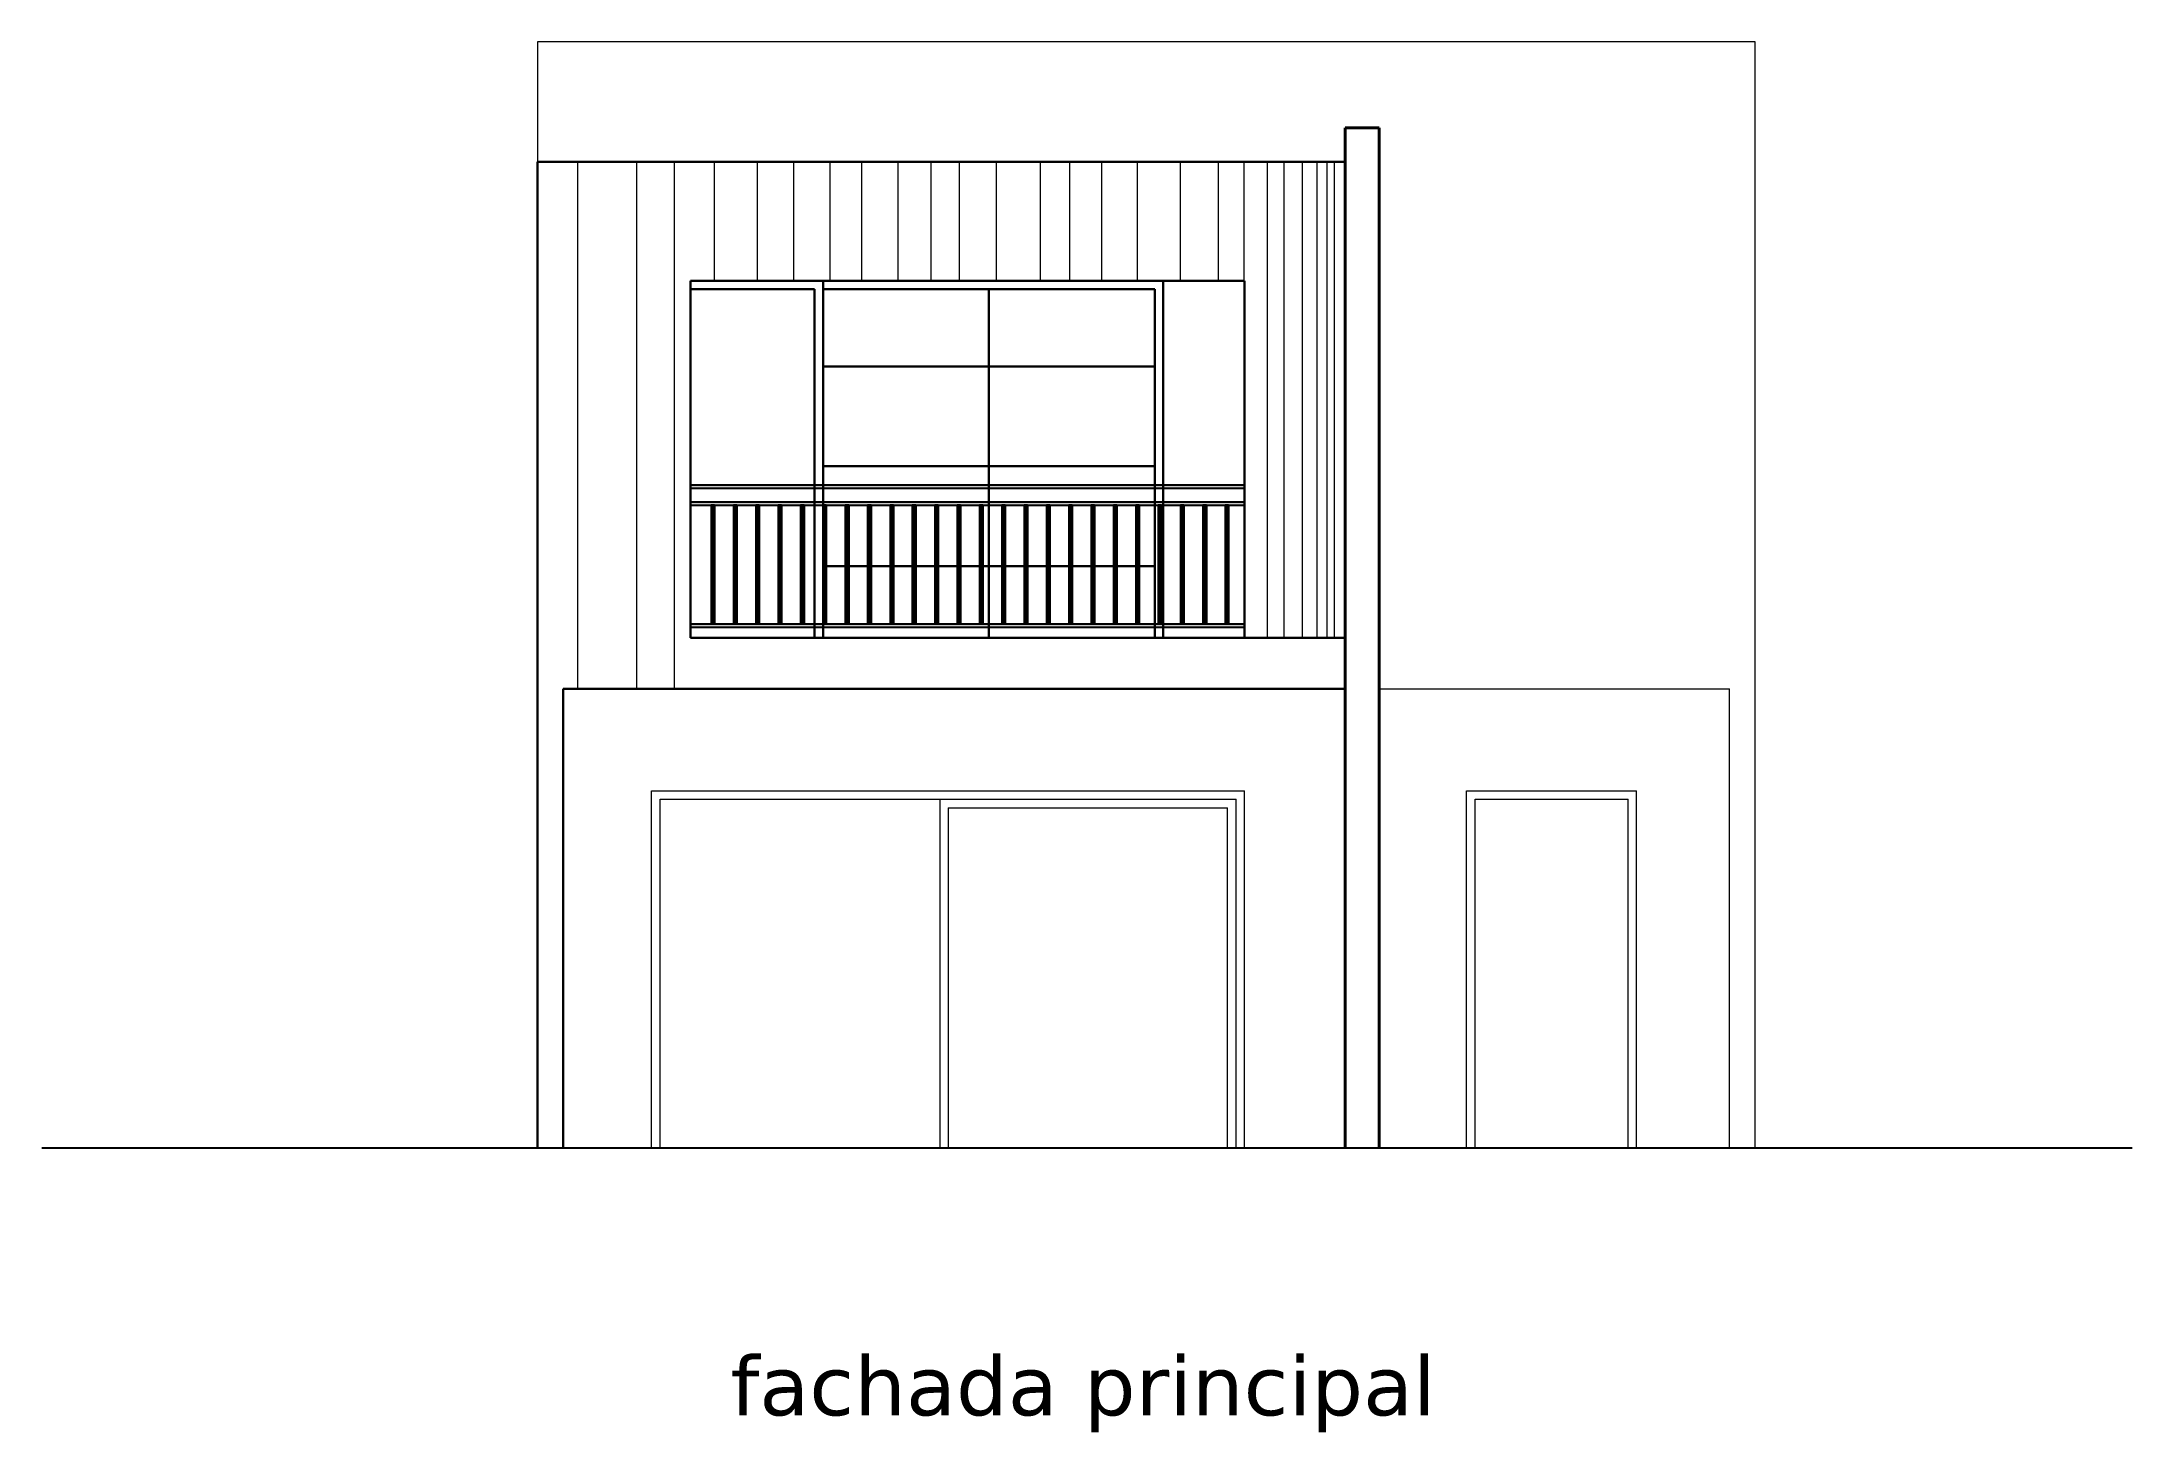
# Model space of a CAD drawing. Header units: millimetres. Extents: x -106 to 2534, y 21 to 2786.
# Drawn here: x 1118.66 to 1130.95, y 1416.88 to 1425.05 of the extents above; entities that cross this region are included whole.
import ezdxf

# ---------------------------------------------------------------- set-up
doc = ezdxf.new("R2010")
doc.units = ezdxf.units.MM
for name, color, linetype, lineweight in [('fach mas atras', 62, 'Continuous', 20), ('lin curva', 223, 'Continuous', 13), ('muro adela', 202, 'Continuous', 30), ('muro adelante', 30, 'Continuous', 40), ('textos', 116, 'Continuous', 40), ('varanda', 240, 'Continuous', 25), ('vent. adela', 64, 'Continuous', 30), ('vent. atras', 52, 'Continuous', 20)]:
    doc.layers.add(name, color=color, linetype=linetype, lineweight=lineweight)
doc.layers.add('lin tierra', color=170, linetype='Continuous')
doc.styles.get("Standard").update_dxf_attribs({"font": 'verdana.ttf'})

msp = doc.modelspace()

# ---------------------------------------------------------------- texts
at = {"layer": 'textos', "insert": (1122.711, 1417.325), "char_height": 0.35, "width": 5.37212, "attachment_point": 1}
msp.add_mtext('fachada principal', dxfattribs=at)

# ---------------------------------------------------------------- hatches: boundary and pattern name
at = {"layer": 'varanda'}
h = msp.add_hatch(color=1, dxfattribs=at)
h.set_gradient(color1=(240, 15, 15), color2=(221, 14, 14), one_color=1, tint=0.46)
h.paths.add_polyline_path([(1124.23, 1422.428), (1124.23, 1422.448), (1123.255, 1422.448), (1123.255, 1422.428)])
h.paths.add_polyline_path([(1122.476, 1422.448), (1122.476, 1422.428), (1123.205, 1422.428), (1123.205, 1422.448)])
h.paths.add_polyline_path([(1123.255, 1422.428), (1123.255, 1422.448), (1123.205, 1422.448), (1123.205, 1422.428)])
h.paths.add_polyline_path([(1125.205, 1422.428), (1125.205, 1422.448), (1124.23, 1422.448), (1124.23, 1422.428)])
h.paths.add_polyline_path([(1125.734, 1422.428), (1125.734, 1422.448), (1125.255, 1422.448), (1125.255, 1422.428)])
h.paths.add_polyline_path([(1125.205, 1422.448), (1125.205, 1422.428), (1125.255, 1422.428), (1125.255, 1422.448)])
h = msp.add_hatch(color=1, dxfattribs=at)
h.set_gradient(color1=(240, 15, 15), color2=(221, 14, 14), one_color=1, tint=0.46)
h.paths.add_polyline_path([(1124.23, 1422.328), (1124.23, 1422.348), (1123.255, 1422.348), (1123.255, 1422.328)])
h.paths.add_polyline_path([(1122.476, 1422.348), (1122.476, 1422.328), (1123.205, 1422.328), (1123.205, 1422.348)])
h.paths.add_polyline_path([(1123.255, 1422.328), (1123.255, 1422.348), (1123.205, 1422.348), (1123.205, 1422.328)])
h.paths.add_polyline_path([(1125.205, 1422.328), (1125.205, 1422.348), (1124.23, 1422.348), (1124.23, 1422.328)])
h.paths.add_polyline_path([(1125.734, 1422.328), (1125.734, 1422.348), (1125.255, 1422.348), (1125.255, 1422.328)])
h.paths.add_polyline_path([(1125.205, 1422.348), (1125.205, 1422.328), (1125.255, 1422.328), (1125.255, 1422.348)])
h = msp.add_hatch(color=1, dxfattribs=at)
h.set_gradient(color1=(240, 15, 15), color2=(221, 14, 14), one_color=1, tint=0.46)
h.paths.add_polyline_path([(1122.617, 1422.328), (1122.597, 1422.328), (1122.597, 1421.63), (1122.617, 1421.63)])
h = msp.add_hatch(color=1, dxfattribs=at)
h.set_gradient(color1=(240, 15, 15), color2=(221, 14, 14), one_color=1, tint=0.46)
h.paths.add_polyline_path([(1122.749, 1422.328), (1122.729, 1422.328), (1122.729, 1421.63), (1122.749, 1421.63)])
h = msp.add_hatch(color=1, dxfattribs=at)
h.set_gradient(color1=(240, 15, 15), color2=(221, 14, 14), one_color=1, tint=0.46)
h.paths.add_polyline_path([(1122.88, 1422.328), (1122.86, 1422.328), (1122.86, 1421.63), (1122.88, 1421.63)])
h = msp.add_hatch(color=1, dxfattribs=at)
h.set_gradient(color1=(240, 15, 15), color2=(221, 14, 14), one_color=1, tint=0.46)
h.paths.add_polyline_path([(1123.011, 1422.328), (1122.991, 1422.328), (1122.991, 1421.63), (1123.011, 1421.63)])
h = msp.add_hatch(color=1, dxfattribs=at)
h.set_gradient(color1=(240, 15, 15), color2=(221, 14, 14), one_color=1, tint=0.46)
h.paths.add_polyline_path([(1123.143, 1422.328), (1123.123, 1422.328), (1123.123, 1421.63), (1123.143, 1421.63)])
h = msp.add_hatch(color=1, dxfattribs=at)
h.set_gradient(color1=(240, 15, 15), color2=(221, 14, 14), one_color=1, tint=0.46)
h.paths.add_polyline_path([(1123.274, 1422.328), (1123.254, 1422.328), (1123.254, 1421.63), (1123.274, 1421.63)])
h = msp.add_hatch(color=1, dxfattribs=at)
h.set_gradient(color1=(240, 15, 15), color2=(221, 14, 14), one_color=1, tint=0.46)
h.paths.add_polyline_path([(1123.406, 1422.328), (1123.386, 1422.328), (1123.386, 1421.63), (1123.406, 1421.63)])
h = msp.add_hatch(color=1, dxfattribs=at)
h.set_gradient(color1=(240, 15, 15), color2=(221, 14, 14), one_color=1, tint=0.46)
h.paths.add_polyline_path([(1123.537, 1422.328), (1123.517, 1422.328), (1123.517, 1421.63), (1123.537, 1421.63)])
h = msp.add_hatch(color=1, dxfattribs=at)
h.set_gradient(color1=(240, 15, 15), color2=(221, 14, 14), one_color=1, tint=0.46)
h.paths.add_polyline_path([(1123.669, 1422.328), (1123.649, 1422.328), (1123.649, 1421.63), (1123.669, 1421.63)])
h = msp.add_hatch(color=1, dxfattribs=at)
h.set_gradient(color1=(240, 15, 15), color2=(221, 14, 14), one_color=1, tint=0.46)
h.paths.add_polyline_path([(1123.8, 1422.328), (1123.78, 1422.328), (1123.78, 1421.63), (1123.8, 1421.63)])
h = msp.add_hatch(color=1, dxfattribs=at)
h.set_gradient(color1=(240, 15, 15), color2=(221, 14, 14), one_color=1, tint=0.46)
h.paths.add_polyline_path([(1123.932, 1422.328), (1123.912, 1422.328), (1123.912, 1421.63), (1123.932, 1421.63)])
h = msp.add_hatch(color=1, dxfattribs=at)
h.set_gradient(color1=(240, 15, 15), color2=(221, 14, 14), one_color=1, tint=0.46)
h.paths.add_polyline_path([(1124.063, 1422.328), (1124.043, 1422.328), (1124.043, 1421.63), (1124.063, 1421.63)])
h = msp.add_hatch(color=1, dxfattribs=at)
h.set_gradient(color1=(240, 15, 15), color2=(221, 14, 14), one_color=1, tint=0.46)
h.paths.add_polyline_path([(1124.194, 1422.328), (1124.174, 1422.328), (1124.174, 1421.63), (1124.194, 1421.63)])
h = msp.add_hatch(color=1, dxfattribs=at)
h.set_gradient(color1=(240, 15, 15), color2=(221, 14, 14), one_color=1, tint=0.46)
h.paths.add_polyline_path([(1124.326, 1422.328), (1124.306, 1422.328), (1124.306, 1421.63), (1124.326, 1421.63)])
h = msp.add_hatch(color=1, dxfattribs=at)
h.set_gradient(color1=(240, 15, 15), color2=(221, 14, 14), one_color=1, tint=0.46)
h.paths.add_polyline_path([(1124.457, 1422.328), (1124.437, 1422.328), (1124.437, 1421.63), (1124.457, 1421.63)])
h = msp.add_hatch(color=1, dxfattribs=at)
h.set_gradient(color1=(240, 15, 15), color2=(221, 14, 14), one_color=1, tint=0.46)
h.paths.add_polyline_path([(1124.589, 1422.328), (1124.569, 1422.328), (1124.569, 1421.63), (1124.589, 1421.63)])
h = msp.add_hatch(color=1, dxfattribs=at)
h.set_gradient(color1=(240, 15, 15), color2=(221, 14, 14), one_color=1, tint=0.46)
h.paths.add_polyline_path([(1124.72, 1422.328), (1124.7, 1422.328), (1124.7, 1421.63), (1124.72, 1421.63)])
h = msp.add_hatch(color=1, dxfattribs=at)
h.set_gradient(color1=(240, 15, 15), color2=(221, 14, 14), one_color=1, tint=0.46)
h.paths.add_polyline_path([(1124.852, 1422.328), (1124.832, 1422.328), (1124.832, 1421.63), (1124.852, 1421.63)])
h = msp.add_hatch(color=1, dxfattribs=at)
h.set_gradient(color1=(240, 15, 15), color2=(221, 14, 14), one_color=1, tint=0.46)
h.paths.add_polyline_path([(1124.983, 1422.328), (1124.963, 1422.328), (1124.963, 1421.63), (1124.983, 1421.63)])
h = msp.add_hatch(color=1, dxfattribs=at)
h.set_gradient(color1=(240, 15, 15), color2=(221, 14, 14), one_color=1, tint=0.46)
h.paths.add_polyline_path([(1125.114, 1422.328), (1125.094, 1422.328), (1125.094, 1421.63), (1125.114, 1421.63)])
h = msp.add_hatch(color=1, dxfattribs=at)
h.set_gradient(color1=(240, 15, 15), color2=(221, 14, 14), one_color=1, tint=0.46)
h.paths.add_polyline_path([(1125.246, 1422.328), (1125.226, 1422.328), (1125.226, 1421.63), (1125.246, 1421.63)])
h = msp.add_hatch(color=1, dxfattribs=at)
h.set_gradient(color1=(240, 15, 15), color2=(221, 14, 14), one_color=1, tint=0.46)
h.paths.add_polyline_path([(1125.377, 1422.328), (1125.357, 1422.328), (1125.357, 1421.63), (1125.377, 1421.63)])
h = msp.add_hatch(color=1, dxfattribs=at)
h.set_gradient(color1=(240, 15, 15), color2=(221, 14, 14), one_color=1, tint=0.46)
h.paths.add_polyline_path([(1125.509, 1422.328), (1125.489, 1422.328), (1125.489, 1421.63), (1125.509, 1421.63)])
h = msp.add_hatch(color=1, dxfattribs=at)
h.set_gradient(color1=(240, 15, 15), color2=(221, 14, 14), one_color=1, tint=0.46)
h.paths.add_polyline_path([(1125.64, 1422.328), (1125.62, 1422.328), (1125.62, 1421.63), (1125.64, 1421.63)])
h = msp.add_hatch(color=1, dxfattribs=at)
h.set_gradient(color1=(240, 15, 15), color2=(221, 14, 14), one_color=1, tint=0.46)
h.paths.add_polyline_path([(1124.23, 1421.61), (1124.23, 1421.63), (1123.255, 1421.63), (1123.255, 1421.61)])
h.paths.add_polyline_path([(1122.476, 1421.63), (1122.476, 1421.61), (1123.205, 1421.61), (1123.205, 1421.63)])
h.paths.add_polyline_path([(1123.255, 1421.61), (1123.255, 1421.63), (1123.205, 1421.63), (1123.205, 1421.61)])
h.paths.add_polyline_path([(1125.205, 1421.61), (1125.205, 1421.63), (1124.23, 1421.63), (1124.23, 1421.61)])
h.paths.add_polyline_path([(1125.734, 1421.61), (1125.734, 1421.63), (1125.255, 1421.63), (1125.255, 1421.61)])
h.paths.add_polyline_path([(1125.205, 1421.63), (1125.205, 1421.61), (1125.255, 1421.61), (1125.255, 1421.63)])

# ---------------------------------------------------------------- linework, layer by layer
at = {"layer": 'fach mas atras'}
for p, q in [((1128.736, 1425.053), (1121.576, 1425.053)), ((1121.576, 1425.053), (1121.576, 1424.348)), ((1128.736, 1418.548), (1128.736, 1425.053)), ((1126.525, 1421.248), (1128.586, 1421.248)), ((1128.586, 1418.548), (1128.586, 1421.248))]:
    msp.add_line(p, q, dxfattribs=at)
at = {"layer": 'lin curva'}
for p, q in [((1121.812, 1424.348), (1121.812, 1421.248)), ((1122.158, 1424.348), (1122.158, 1421.248)), ((1122.38, 1424.348), (1122.38, 1421.248)), ((1122.615, 1424.348), (1122.615, 1423.648)), ((1122.867, 1424.348), (1122.867, 1423.648)), ((1123.081, 1424.348), (1123.081, 1423.648)), ((1123.295, 1424.348), (1123.295, 1423.648)), ((1123.481, 1424.348), (1123.481, 1423.648)), ((1123.695, 1424.348), (1123.695, 1423.648)), ((1123.889, 1424.348), (1123.889, 1423.648)), ((1124.055, 1424.348), (1124.055, 1423.648)), ((1124.275, 1423.648), (1124.275, 1424.348)), ((1124.531, 1424.348), (1124.531, 1423.648)), ((1124.707, 1423.648), (1124.707, 1424.348)), ((1124.892, 1424.348), (1124.892, 1423.648)), ((1125.102, 1424.348), (1125.102, 1423.648)), ((1125.355, 1424.348), (1125.355, 1423.648)), ((1125.578, 1424.348), (1125.578, 1423.648)), ((1125.73, 1424.348), (1125.73, 1423.648)), ((1125.867, 1424.348), (1125.867, 1421.548)), ((1125.965, 1424.348), (1125.965, 1421.548)), ((1126.073, 1424.348), (1126.073, 1421.548)), ((1126.158, 1424.348), (1126.158, 1421.548)), ((1126.218, 1424.348), (1126.218, 1421.548)), ((1126.261, 1424.348), (1126.261, 1421.548))]:
    msp.add_line(p, q, dxfattribs=at)
at = {"layer": 'lin tierra'}
msp.add_line((1118.661, 1418.548), (1130.953, 1418.548), dxfattribs=at)
at = {"layer": 'muro adela'}
for p, q in [((1121.576, 1418.548), (1121.576, 1424.348)), ((1121.576, 1424.348), (1126.325, 1424.348)), ((1122.476, 1423.648), (1125.734, 1423.648)), ((1122.476, 1421.548), (1122.476, 1423.648)), ((1125.734, 1421.548), (1125.734, 1423.648)), ((1122.476, 1421.548), (1126.325, 1421.548)), ((1121.726, 1421.248), (1126.325, 1421.248)), ((1121.726, 1418.548), (1121.726, 1421.248))]:
    msp.add_line(p, q, dxfattribs=at)
at = {"layer": 'muro adelante'}
for p, q in [((1126.325, 1418.548), (1126.325, 1424.548)), ((1126.325, 1424.548), (1126.525, 1424.548)), ((1126.525, 1418.548), (1126.525, 1424.548))]:
    msp.add_line(p, q, dxfattribs=at)
at = {"layer": 'varanda'}
for p, q in [((1122.476, 1422.448), (1125.734, 1422.448)), ((1122.476, 1422.428), (1125.734, 1422.428)), ((1122.476, 1422.348), (1125.734, 1422.348)), ((1122.476, 1422.328), (1125.734, 1422.328)), ((1122.597, 1422.328), (1122.597, 1421.63)), ((1122.617, 1422.328), (1122.597, 1422.328)), ((1122.607, 1421.63), (1122.607, 1422.328)), ((1122.617, 1422.328), (1122.617, 1421.63)), ((1122.617, 1421.63), (1122.617, 1422.328)), ((1122.729, 1422.328), (1122.729, 1421.63)), ((1122.749, 1422.328), (1122.729, 1422.328)), ((1122.739, 1421.63), (1122.739, 1422.328)), ((1122.749, 1422.328), (1122.749, 1421.63)), ((1122.749, 1421.63), (1122.749, 1422.328)), ((1122.86, 1422.328), (1122.86, 1421.63)), ((1122.88, 1422.328), (1122.86, 1422.328)), ((1122.87, 1421.63), (1122.87, 1422.328)), ((1122.88, 1422.328), (1122.88, 1421.63)), ((1122.88, 1421.63), (1122.88, 1422.328)), ((1122.991, 1422.328), (1122.991, 1421.63)), ((1123.011, 1422.328), (1122.991, 1422.328)), ((1123.001, 1421.63), (1123.001, 1422.328)), ((1123.011, 1422.328), (1123.011, 1421.63)), ((1123.011, 1421.63), (1123.011, 1422.328)), ((1123.123, 1422.328), (1123.123, 1421.63)), ((1123.143, 1422.328), (1123.123, 1422.328)), ((1123.133, 1421.63), (1123.133, 1422.328)), ((1123.143, 1422.328), (1123.143, 1421.63)), ((1123.143, 1421.63), (1123.143, 1422.328)), ((1123.254, 1422.328), (1123.254, 1421.63)), ((1123.274, 1422.328), (1123.254, 1422.328)), ((1123.264, 1421.63), (1123.264, 1422.328)), ((1123.274, 1422.328), (1123.274, 1421.63)), ((1123.274, 1421.63), (1123.274, 1422.328)), ((1123.386, 1422.328), (1123.386, 1421.63)), ((1123.406, 1422.328), (1123.386, 1422.328)), ((1123.396, 1421.63), (1123.396, 1422.328)), ((1123.406, 1422.328), (1123.406, 1421.63)), ((1123.406, 1421.63), (1123.406, 1422.328)), ((1123.517, 1422.328), (1123.517, 1421.63)), ((1123.537, 1422.328), (1123.517, 1422.328)), ((1123.527, 1421.63), (1123.527, 1422.328)), ((1123.537, 1422.328), (1123.537, 1421.63)), ((1123.537, 1421.63), (1123.537, 1422.328)), ((1123.649, 1422.328), (1123.649, 1421.63)), ((1123.669, 1422.328), (1123.649, 1422.328)), ((1123.659, 1421.63), (1123.659, 1422.328)), ((1123.669, 1422.328), (1123.669, 1421.63)), ((1123.669, 1421.63), (1123.669, 1422.328)), ((1123.78, 1422.328), (1123.78, 1421.63)), ((1123.8, 1422.328), (1123.78, 1422.328)), ((1123.79, 1421.63), (1123.79, 1422.328)), ((1123.8, 1422.328), (1123.8, 1421.63)), ((1123.8, 1421.63), (1123.8, 1422.328)), ((1123.912, 1422.328), (1123.912, 1421.63)), ((1123.932, 1422.328), (1123.912, 1422.328)), ((1123.922, 1421.63), (1123.922, 1422.328)), ((1123.932, 1422.328), (1123.932, 1421.63)), ((1123.932, 1421.63), (1123.932, 1422.328)), ((1124.043, 1422.328), (1124.043, 1421.63)), ((1124.063, 1422.328), (1124.043, 1422.328)), ((1124.053, 1421.63), (1124.053, 1422.328)), ((1124.063, 1422.328), (1124.063, 1421.63)), ((1124.063, 1421.63), (1124.063, 1422.328)), ((1124.174, 1422.328), (1124.174, 1421.63)), ((1124.194, 1422.328), (1124.174, 1422.328)), ((1124.184, 1421.63), (1124.184, 1422.328)), ((1124.194, 1422.328), (1124.194, 1421.63)), ((1124.194, 1421.63), (1124.194, 1422.328)), ((1124.306, 1422.328), (1124.306, 1421.63)), ((1124.326, 1422.328), (1124.306, 1422.328)), ((1124.316, 1421.63), (1124.316, 1422.328)), ((1124.326, 1422.328), (1124.326, 1421.63)), ((1124.326, 1421.63), (1124.326, 1422.328)), ((1124.437, 1422.328), (1124.437, 1421.63)), ((1124.457, 1422.328), (1124.437, 1422.328)), ((1124.447, 1421.63), (1124.447, 1422.328)), ((1124.457, 1422.328), (1124.457, 1421.63)), ((1124.457, 1421.63), (1124.457, 1422.328)), ((1124.569, 1422.328), (1124.569, 1421.63)), ((1124.589, 1422.328), (1124.569, 1422.328)), ((1124.579, 1421.63), (1124.579, 1422.328)), ((1124.589, 1422.328), (1124.589, 1421.63)), ((1124.589, 1421.63), (1124.589, 1422.328)), ((1124.7, 1422.328), (1124.7, 1421.63)), ((1124.72, 1422.328), (1124.7, 1422.328)), ((1124.71, 1421.63), (1124.71, 1422.328)), ((1124.72, 1422.328), (1124.72, 1421.63)), ((1124.72, 1421.63), (1124.72, 1422.328)), ((1124.832, 1422.328), (1124.832, 1421.63)), ((1124.852, 1422.328), (1124.832, 1422.328)), ((1124.842, 1421.63), (1124.842, 1422.328)), ((1124.852, 1422.328), (1124.852, 1421.63)), ((1124.852, 1421.63), (1124.852, 1422.328)), ((1124.963, 1422.328), (1124.963, 1421.63)), ((1124.983, 1422.328), (1124.963, 1422.328)), ((1124.973, 1421.63), (1124.973, 1422.328)), ((1124.983, 1422.328), (1124.983, 1421.63)), ((1124.983, 1421.63), (1124.983, 1422.328)), ((1125.094, 1422.328), (1125.094, 1421.63)), ((1125.114, 1422.328), (1125.094, 1422.328)), ((1125.104, 1421.63), (1125.104, 1422.328)), ((1125.114, 1422.328), (1125.114, 1421.63)), ((1125.114, 1421.63), (1125.114, 1422.328)), ((1125.226, 1422.328), (1125.226, 1421.63)), ((1125.246, 1422.328), (1125.226, 1422.328)), ((1125.236, 1421.63), (1125.236, 1422.328)), ((1125.246, 1422.328), (1125.246, 1421.63)), ((1125.246, 1421.63), (1125.246, 1422.328)), ((1125.357, 1422.328), (1125.357, 1421.63)), ((1125.377, 1422.328), (1125.357, 1422.328)), ((1125.367, 1421.63), (1125.367, 1422.328)), ((1125.377, 1422.328), (1125.377, 1421.63)), ((1125.377, 1421.63), (1125.377, 1422.328)), ((1125.489, 1422.328), (1125.489, 1421.63)), ((1125.509, 1422.328), (1125.489, 1422.328)), ((1125.499, 1421.63), (1125.499, 1422.328)), ((1125.509, 1422.328), (1125.509, 1421.63)), ((1125.509, 1421.63), (1125.509, 1422.328)), ((1125.62, 1422.328), (1125.62, 1421.63)), ((1125.64, 1422.328), (1125.62, 1422.328)), ((1125.63, 1421.63), (1125.63, 1422.328)), ((1125.64, 1422.328), (1125.64, 1421.63)), ((1125.64, 1421.63), (1125.64, 1422.328)), ((1122.476, 1421.63), (1125.734, 1421.63)), ((1122.476, 1421.61), (1125.734, 1421.61)), ((1122.617, 1421.63), (1122.597, 1421.63)), ((1122.749, 1421.63), (1122.729, 1421.63)), ((1122.88, 1421.63), (1122.86, 1421.63)), ((1123.011, 1421.63), (1122.991, 1421.63)), ((1123.143, 1421.63), (1123.123, 1421.63)), ((1123.274, 1421.63), (1123.254, 1421.63)), ((1123.406, 1421.63), (1123.386, 1421.63)), ((1123.537, 1421.63), (1123.517, 1421.63)), ((1123.669, 1421.63), (1123.649, 1421.63)), ((1123.8, 1421.63), (1123.78, 1421.63)), ((1123.932, 1421.63), (1123.912, 1421.63)), ((1124.063, 1421.63), (1124.043, 1421.63)), ((1124.194, 1421.63), (1124.174, 1421.63)), ((1124.326, 1421.63), (1124.306, 1421.63)), ((1124.457, 1421.63), (1124.437, 1421.63)), ((1124.589, 1421.63), (1124.569, 1421.63)), ((1124.72, 1421.63), (1124.7, 1421.63)), ((1124.852, 1421.63), (1124.832, 1421.63)), ((1124.983, 1421.63), (1124.963, 1421.63)), ((1125.114, 1421.63), (1125.094, 1421.63)), ((1125.246, 1421.63), (1125.226, 1421.63)), ((1125.377, 1421.63), (1125.357, 1421.63)), ((1125.509, 1421.63), (1125.489, 1421.63)), ((1125.64, 1421.63), (1125.62, 1421.63))]:
    msp.add_line(p, q, dxfattribs=at)
at = {"layer": 'vent. adela'}
for p, q in [((1123.255, 1421.548), (1123.255, 1423.648)), ((1125.255, 1421.548), (1125.255, 1423.648)), ((1122.476, 1423.598), (1123.205, 1423.598)), ((1123.205, 1421.548), (1123.205, 1423.598)), ((1123.255, 1423.598), (1125.205, 1423.598)), ((1124.23, 1423.598), (1124.23, 1421.548)), ((1125.205, 1421.548), (1125.205, 1423.598)), ((1123.255, 1423.143), (1125.205, 1423.143)), ((1123.255, 1422.557), (1125.205, 1422.557)), ((1123.255, 1421.97), (1125.205, 1421.97))]:
    msp.add_line(p, q, dxfattribs=at)
at = {"layer": 'vent. atras'}
for p, q in [((1122.247, 1420.648), (1125.734, 1420.648)), ((1122.247, 1418.548), (1122.247, 1420.648)), ((1122.297, 1420.598), (1125.684, 1420.598)), ((1122.297, 1418.548), (1122.297, 1420.598)), ((1123.941, 1420.598), (1123.941, 1418.548)), ((1125.684, 1418.548), (1125.684, 1420.598)), ((1125.734, 1418.548), (1125.734, 1420.648)), ((1127.039, 1418.548), (1127.039, 1420.648)), ((1127.039, 1420.648), (1128.039, 1420.648)), ((1127.089, 1420.598), (1127.989, 1420.598)), ((1127.089, 1418.548), (1127.089, 1420.598)), ((1127.989, 1418.548), (1127.989, 1420.598)), ((1128.039, 1418.548), (1128.039, 1420.648)), ((1123.991, 1420.548), (1123.991, 1418.548)), ((1123.991, 1420.548), (1125.634, 1420.548)), ((1125.634, 1418.548), (1125.634, 1420.548))]:
    msp.add_line(p, q, dxfattribs=at)

msp.set_redraw_order([(e.dxf.handle, doc.entitydb.next_handle()) for e in msp.query("TEXT MTEXT ATTDEF DIMENSION ARC_DIMENSION")])  # texts and dimensions are drawn at this point

doc.saveas('drawing.dxf')
